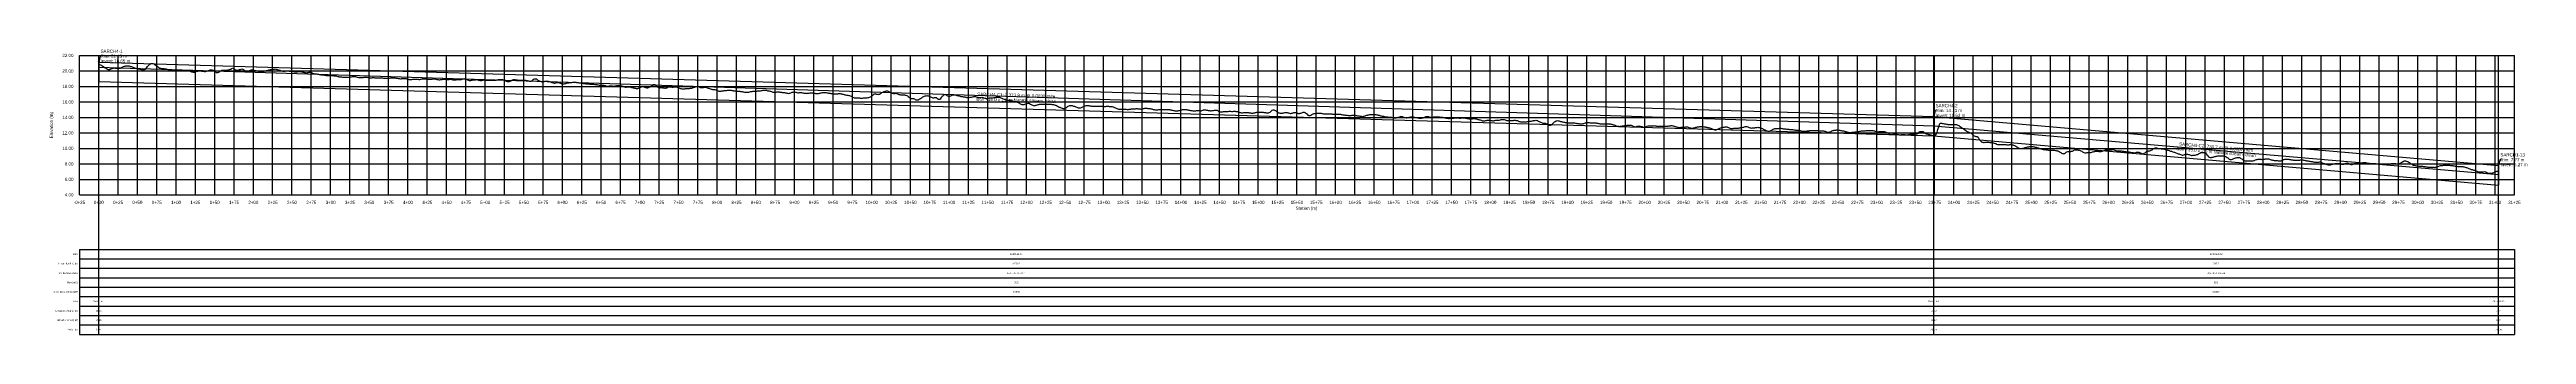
# Model space of a CAD drawing. Extents: x -64 to 3141, y -140 to 228.
import ezdxf
from ezdxf.enums import TextEntityAlignment as Align

# ---------------------------------------------------------------- set-up
doc = ezdxf.new("R2010")
doc.units = 0
for name, color, linetype in [('Annotation', 7, 'Continuous'), ('Annotation_Table', 254, 'Continuous'), ('Crown', 7, 'Continuous'), ('Grid', 254, 'Continuous'), ('Grid_Text', 7, 'Continuous'), ('Ground_Elevation', 3, 'Continuous'), ('Hydraulic_Grade', 5, 'Continuous'), ('Invert', 7, 'Continuous'), ('Structure', 7, 'Continuous')]:
    doc.layers.add(name, color=color, linetype=linetype)

msp = doc.modelspace()

# ---------------------------------------------------------------- linework, layer by layer
at = {"layer": 'Annotation', "color": 0}
for points in [[(0, 211.5), (-0.2, 212.5), (0.6, 212.3)], [(2373.8, 141.3), (2373.6, 142.2), (2374.4, 142.1)], [(3104.4, 77.7), (3104.2, 78.7), (3105, 78.5)]]:
    msp.add_lwpolyline(points, close=True, dxfattribs=at)
for points in [[(2.4, 219.1), (1.7, 219.1), (0, 211.5)], [(2376.2, 148.9), (2375.5, 148.9), (2373.8, 141.3)], [(3106.9, 85.3), (3106.1, 85.3), (3104.4, 77.7)]]:
    msp.add_lwpolyline(points, dxfattribs=at)
at = {"layer": 'Annotation_Table', "color": 254}
for points in [[(0, -140.2), (0, 220)], [(2373.8, -140.2), (2373.8, 220)], [(3104.4, -140.2), (3104.4, 220)], [(-25, -30.5), (3124.9, -30.5)], [(-25, -30.5), (-25, -140.2)], [(3124.9, -30.5), (3124.9, -140.2)], [(-25, -42.7), (3124.9, -42.7)], [(-25, -54.9), (3124.9, -54.9)], [(-25, -67.1), (3124.9, -67.1)], [(-25, -79.2), (3124.9, -79.2)], [(-25, -91.4), (3124.9, -91.4)], [(-25, -103.6), (3124.9, -103.6)], [(-25, -115.8), (3124.9, -115.8)], [(-25, -128), (3124.9, -128)], [(-25, -140.2), (3124.9, -140.2)]]:
    msp.add_lwpolyline(points, dxfattribs=at)
at = {"layer": 'Crown', "color": 0}
for points in [[(0, 211.5), (0, 211.5)], [(0, 211.5), (2373.8, 141.3)], [(2373.8, 141.3), (2373.8, 141.3)], [(2373.8, 141.3), (3104.4, 77.7)], [(3104.4, 77.7), (3104.4, 77.7)]]:
    msp.add_lwpolyline(points, dxfattribs=at)
at = {"layer": 'Grid', "color": 254}
for points in [[(-25, 220), (3125, 220)], [(-25, 40), (-25, 220)], [(-25, 200), (3125, 200)], [(0, 40), (0, 220)], [(25, 40), (25, 220)], [(50, 40), (50, 220)], [(75, 40), (75, 220)], [(100, 40), (100, 220)], [(125, 40), (125, 220)], [(150, 40), (150, 220)], [(175, 40), (175, 220)], [(200, 40), (200, 220)], [(225, 40), (225, 220)], [(250, 40), (250, 220)], [(275, 40), (275, 220)], [(300, 40), (300, 220)], [(325, 40), (325, 220)], [(350, 40), (350, 220)], [(375, 40), (375, 220)], [(400, 40), (400, 220)], [(425, 40), (425, 220)], [(450, 40), (450, 220)], [(475, 40), (475, 220)], [(500, 40), (500, 220)], [(525, 40), (525, 220)], [(550, 40), (550, 220)], [(575, 40), (575, 220)], [(600, 40), (600, 220)], [(625, 40), (625, 220)], [(650, 40), (650, 220)], [(675, 40), (675, 220)], [(700, 40), (700, 220)], [(725, 40), (725, 220)], [(750, 40), (750, 220)], [(775, 40), (775, 220)], [(800, 40), (800, 220)], [(825, 40), (825, 220)], [(850, 40), (850, 220)], [(875, 40), (875, 220)], [(900, 40), (900, 220)], [(925, 40), (925, 220)], [(950, 40), (950, 220)], [(975, 40), (975, 220)], [(1000, 40), (1000, 220)], [(1025, 40), (1025, 220)], [(1050, 40), (1050, 220)], [(1075, 40), (1075, 220)], [(1100, 40), (1100, 220)], [(1125, 40), (1125, 220)], [(1150, 40), (1150, 220)], [(1175, 40), (1175, 220)], [(1200, 40), (1200, 220)], [(1225, 40), (1225, 220)], [(1250, 40), (1250, 220)], [(1275, 40), (1275, 220)], [(1300, 40), (1300, 220)], [(1325, 40), (1325, 220)], [(1350, 40), (1350, 220)], [(1375, 40), (1375, 220)], [(1400, 40), (1400, 220)], [(1425, 40), (1425, 220)], [(1450, 40), (1450, 220)], [(1475, 40), (1475, 220)], [(1500, 40), (1500, 220)], [(1525, 40), (1525, 220)], [(1550, 40), (1550, 220)], [(1575, 40), (1575, 220)], [(1600, 40), (1600, 220)], [(1625, 40), (1625, 220)], [(1650, 40), (1650, 220)], [(1675, 40), (1675, 220)], [(1700, 40), (1700, 220)], [(1725, 40), (1725, 220)], [(1750, 40), (1750, 220)], [(1775, 40), (1775, 220)], [(1800, 40), (1800, 220)], [(1825, 40), (1825, 220)], [(1850, 40), (1850, 220)], [(1875, 40), (1875, 220)], [(1900, 40), (1900, 220)], [(1925, 40), (1925, 220)], [(1950, 40), (1950, 220)], [(1975, 40), (1975, 220)], [(2000, 40), (2000, 220)], [(2025, 40), (2025, 220)], [(2050, 40), (2050, 220)], [(2075, 40), (2075, 220)], [(2100, 40), (2100, 220)], [(2125, 40), (2125, 220)], [(2150, 40), (2150, 220)], [(2175, 40), (2175, 220)], [(2200, 40), (2200, 220)], [(2225, 40), (2225, 220)], [(2250, 40), (2250, 220)], [(2275, 40), (2275, 220)], [(2300, 40), (2300, 220)], [(2325, 40), (2325, 220)], [(2350, 40), (2350, 220)], [(2375, 40), (2375, 220)], [(2400, 40), (2400, 220)], [(2425, 40), (2425, 220)], [(2450, 40), (2450, 220)], [(2475, 40), (2475, 220)], [(2500, 40), (2500, 220)], [(2525, 40), (2525, 220)], [(2550, 40), (2550, 220)], [(2575, 40), (2575, 220)], [(2600, 40), (2600, 220)], [(2625, 40), (2625, 220)], [(2650, 40), (2650, 220)], [(2675, 40), (2675, 220)], [(2700, 40), (2700, 220)], [(2725, 40), (2725, 220)], [(2750, 40), (2750, 220)], [(2775, 40), (2775, 220)], [(2800, 40), (2800, 220)], [(2825, 40), (2825, 220)], [(2850, 40), (2850, 220)], [(2875, 40), (2875, 220)], [(2900, 40), (2900, 220)], [(2925, 40), (2925, 220)], [(2950, 40), (2950, 220)], [(2975, 40), (2975, 220)], [(3000, 40), (3000, 220)], [(3025, 40), (3025, 220)], [(3050, 40), (3050, 220)], [(3075, 40), (3075, 220)], [(3100, 40), (3100, 220)], [(3125, 40), (3125, 220)], [(-25, 180), (3125, 180)], [(-25, 160), (3125, 160)], [(-25, 140), (3125, 140)], [(-25, 120), (3125, 120)], [(-25, 100), (3125, 100)], [(-25, 80), (3125, 80)], [(-25, 60), (3125, 60)], [(-25, 40), (3125, 40)]]:
    msp.add_lwpolyline(points, dxfattribs=at)
at = {"layer": 'Ground_Elevation', "color": 3}
msp.add_lwpolyline([(0.2, 208.6), (1.2, 208.4), (2.2, 207.9), (3.2, 207.4), (4.2, 206.9), (5.2, 206.2), (6.2, 205.6), (7.2, 204.9), (8.2, 204.2), (9.2, 203.6), (10.2, 203), (11.2, 202.4), (12.2, 202), (13.2, 201.9), (14.2, 202), (15.2, 202.4), (16.2, 202.9), (17.2, 203.3), (18.2, 203.6), (19.2, 203.8), (20.2, 203.9), (21.2, 203.8), (22.2, 203.7), (23.2, 203.5), (24.2, 203.4), (25.2, 203.3), (26.2, 203.3), (27.2, 203.5), (28.2, 203.8), (29.2, 204.3), (30.2, 204.8), (31.2, 205.2), (32.2, 205.7), (33.2, 206.1), (34.2, 206.3), (35.2, 206.4), (36.2, 206.4), (37.2, 206.4), (38.2, 206.5), (39.2, 206.4), (40.2, 206.2), (41.2, 205.9), (42.2, 205.6), (43.2, 205.3), (44.2, 204.9), (45.2, 204.5), (46.2, 204.1), (47.2, 203.7), (48.2, 203.5), (49.2, 203.2), (50.2, 203.1), (51.2, 202.9), (52.2, 202.7), (53.2, 202.5), (54.2, 202.2), (55.2, 201.9), (56.2, 201.6), (57.2, 201.5), (58.2, 201.4), (59.2, 201.7), (60.2, 202.3), (61.2, 203.2), (62.2, 204.4), (63.2, 205.7), (64.2, 206.9), (65.2, 207.9), (66.2, 208.8), (67.2, 209.4), (68.2, 209.8), (69.2, 209.7), (70.2, 209.4), (71.2, 209), (72.2, 208.5), (73.2, 207.8), (74.2, 207.2), (75.2, 206.4), (76.2, 205.6), (77.2, 204.9), (78.2, 204.2), (79.2, 203.7), (80.2, 203.4), (81.2, 203.2), (82.2, 203.1), (83.2, 203), (84.2, 203), (85.2, 202.9), (86.2, 202.8), (87.2, 202.6), (88.2, 202.2), (89.2, 201.8), (90.2, 201.5), (91.2, 201.3), (92.2, 201.3), (93.2, 201.3), (94.2, 201.4), (95.2, 201.5), (96.2, 201.5), (97.2, 201.5), (98.2, 201.4), (99.2, 201.3), (100.2, 201.1), (101.2, 201.1), (102.2, 201.1), (103.2, 201.1), (104.2, 201), (105.2, 200.8), (106.2, 200.6), (107.2, 200.3), (108.2, 200.1), (109.2, 200.2), (110.2, 200.4), (111.2, 200.6), (112.2, 200.8), (113.2, 200.9), (114.2, 200.9), (115.2, 200.8), (116.2, 200.5), (117.2, 200.1), (118.2, 199.6), (119.2, 199.3), (120.2, 199), (121.2, 198.7), (122.2, 198.5), (123.2, 198.5), (124.2, 198.6), (125.2, 198.8), (126.2, 199.2), (127.2, 199.5), (128.2, 199.8), (129.2, 200), (130.2, 200.1), (131.2, 200.1), (132.2, 200), (133.2, 199.9), (134.2, 199.7), (135.2, 199.5), (136.2, 199.3), (137.2, 199.3), (138.2, 199.4), (139.2, 199.7), (140.2, 200), (141.2, 200.3), (142.2, 200.7), (143.2, 201), (144.2, 201.3), (145.2, 201.4), (146.2, 201.3), (147.2, 201.2), (148.2, 201), (149.2, 200.5), (150.2, 199.7), (151.2, 198.9), (152.2, 198.2), (153.2, 197.9), (154.2, 198.1), (155.2, 198.5), (156.2, 199), (157.2, 199.5), (158.2, 200.1), (159.2, 200.8), (160.2, 201.1), (161.2, 201), (162.2, 200.9), (163.2, 200.8), (164.2, 200.9), (165.2, 201), (166.2, 201.2), (167.2, 201.4), (168.2, 201.6), (169.2, 201.8), (170.2, 202.1), (171.2, 202.5), (172.2, 203), (173.2, 203.4), (174.2, 203.3), (175.2, 202.7), (176.2, 202), (177.2, 201.4), (178.2, 201), (179.2, 201), (180.2, 201.1), (181.2, 201.4), (182.2, 201.7), (183.2, 201.9), (184.2, 202.3), (185.2, 202.6), (186.2, 202.3), (187.2, 201.7), (188.2, 201), (189.2, 200.4), (190.2, 200.1), (191.2, 199.8), (192.2, 199.8), (193.2, 199.9), (194.2, 200.2), (195.2, 200.6), (196.2, 201.1), (197.2, 201.4), (198.2, 201.6), (199.2, 201.5), (200.2, 201.3), (201.2, 201.1), (202.2, 200.7), (203.2, 200.4), (204.2, 200.2), (205.2, 200), (206.2, 199.9), (207.2, 199.9), (208.2, 199.8), (209.2, 199.8), (210.2, 199.8), (211.2, 199.7), (212.2, 199.8), (213.2, 199.8), (214.2, 199.9), (215.2, 200), (216.2, 200.2), (217.2, 200.4), (218.2, 200.7), (219.2, 201), (220.2, 201.3), (221.2, 201.6), (222.2, 201.8), (223.2, 202), (224.2, 202.2), (225.2, 202.3), (226.2, 202.4), (227.2, 202.5), (228.2, 202.6), (229.2, 202.5), (230.2, 202.3), (231.2, 202), (232.2, 201.6), (233.2, 201.2), (234.2, 200.8), (235.2, 200.5), (236.2, 200.2), (237.2, 200), (238.2, 199.9), (239.2, 199.9), (240.2, 199.8), (241.2, 199.9), (242.2, 200), (243.2, 200.1), (244.2, 200.1), (245.2, 200), (246.2, 199.9), (247.2, 199.8), (248.2, 199.7), (249.2, 199.7), (250.2, 199.5), (251.2, 199.4), (252.2, 199.2), (253.2, 199), (254.2, 198.9), (255.2, 198.8), (256.2, 198.9), (257.2, 199), (258.2, 199.1), (259.2, 199.1), (260.2, 199.1), (261.2, 199.1), (262.2, 198.9), (263.2, 198.8), (264.2, 198.6), (265.2, 198.4), (266.2, 198.2), (267.2, 197.9), (268.2, 197.7), (269.2, 197.7), (270.2, 197.9), (271.2, 198.2), (272.2, 198.3), (273.2, 198.3), (274.2, 198.1), (275.2, 197.8), (276.2, 197.4), (277.2, 196.9), (278.2, 196.6), (279.2, 196.4), (280.2, 196.4), (281.2, 196.4), (282.2, 196.2), (283.2, 196), (284.2, 195.7), (285.2, 195.4), (286.2, 195.2), (287.2, 195.1), (288.2, 195), (289.2, 195), (290.2, 194.9), (291.2, 194.8), (292.2, 194.6), (293.2, 194.4), (294.2, 194.2), (295.2, 194), (296.2, 194), (297.2, 194), (298.2, 194.1), (299.2, 194.1), (300.2, 194.2), (301.2, 194.2), (302.2, 194.2), (303.2, 194.1), (304.2, 193.9), (305.2, 193.8), (306.2, 193.6), (307.2, 193.5), (308.2, 193.2), (309.2, 193), (310.2, 192.8), (311.2, 192.5), (312.2, 192.4), (313.2, 192.3), (314.2, 192.2), (315.2, 192.1), (316.2, 191.9), (317.2, 191.8), (318.2, 191.8), (319.2, 191.8), (320.2, 191.9), (321.2, 192), (322.2, 192), (323.2, 192.1), (324.2, 192.2), (325.2, 192.3), (326.2, 192.4), (327.2, 192.5), (328.2, 192.7), (329.2, 192.8), (330.2, 192.9), (331.2, 192.9), (332.2, 192.7), (333.2, 192.4), (334.2, 192.1), (335.2, 191.9), (336.2, 191.7), (337.2, 191.6), (338.2, 191.5), (339.2, 191.5), (340.2, 191.5), (341.2, 191.6), (342.2, 191.7), (343.2, 191.8), (344.2, 191.9), (345.2, 192), (346.2, 191.9), (347.2, 191.8), (348.2, 191.6), (349.2, 191.4), (350.2, 191.2), (351.2, 191.2), (352.2, 191.2), (353.2, 191.3), (354.2, 191.4), (355.2, 191.4), (356.2, 191.4), (357.2, 191.3), (358.2, 191.3), (359.2, 191.3), (360.2, 191.3), (361.2, 191.2), (362.2, 191.2), (363.2, 191.1), (364.2, 191.1), (365.2, 191), (366.2, 190.9), (367.2, 190.9), (368.2, 190.8), (369.2, 190.7), (370.2, 190.6), (371.2, 190.5), (372.2, 190.5), (373.2, 190.5), (374.2, 190.5), (375.2, 190.6), (376.2, 190.8), (377.2, 190.9), (378.2, 191), (379.2, 191.1), (380.2, 191.1), (381.2, 191), (382.2, 190.9), (383.2, 190.9), (384.2, 190.8), (385.2, 190.7), (386.2, 190.6), (387.2, 190.4), (388.2, 190.2), (389.2, 190.1), (390.2, 190), (391.2, 190), (392.2, 190.1), (393.2, 190.1), (394.2, 190.2), (395.2, 190.2), (396.2, 190.2), (397.2, 190.1), (398.2, 189.9), (399.2, 189.6), (400.2, 189.3), (401.2, 189), (402.2, 188.9), (403.2, 188.9), (404.2, 189), (405.2, 189.1), (406.2, 189.2), (407.2, 189.3), (408.2, 189.4), (409.2, 189.5), (410.2, 189.5), (411.2, 189.5), (412.2, 189.4), (413.2, 189.2), (414.2, 189.1), (415.2, 189.1), (416.2, 189.2), (417.2, 189.4), (418.2, 189.6), (419.2, 189.8), (420.2, 189.9), (421.2, 189.9), (422.2, 189.9), (423.2, 189.8), (424.2, 189.7), (425.2, 189.5), (426.2, 189.4), (427.2, 189.3), (428.2, 189.2), (429.2, 189.3), (430.2, 189.4), (431.2, 189.5), (432.2, 189.7), (433.2, 189.7), (434.2, 189.7), (435.2, 189.6), (436.2, 189.3), (437.2, 189.1), (438.2, 189), (439.2, 188.8), (440.2, 188.7), (441.2, 188.7), (442.2, 188.8), (443.2, 188.9), (444.2, 189.1), (445.2, 189.2), (446.2, 189.3), (447.2, 189.3), (448.2, 189.3), (449.2, 189.2), (450.2, 189.1), (451.2, 189), (452.2, 189.1), (453.2, 189.1), (454.2, 189.2), (455.2, 189.2), (456.2, 189.1), (457.2, 188.9), (458.2, 188.7), (459.2, 188.5), (460.2, 188.5), (461.2, 188.6), (462.2, 188.7), (463.2, 188.9), (464.2, 189), (465.2, 188.9), (466.2, 188.8), (467.2, 188.7), (468.2, 188.8), (469.2, 189), (470.2, 189.3), (471.2, 189.7), (472.2, 190), (473.2, 190.1), (474.2, 189.9), (475.2, 189.5), (476.2, 188.9), (477.2, 188.4), (478.2, 187.9), (479.2, 187.7), (480.2, 187.7), (481.2, 187.8), (482.2, 188), (483.2, 188.2), (484.2, 188.4), (485.2, 188.5), (486.2, 188.6), (487.2, 188.7), (488.2, 188.8), (489.2, 188.8), (490.2, 188.5), (491.2, 188.2), (492.2, 187.9), (493.2, 187.6), (494.2, 187.6), (495.2, 187.7), (496.2, 188), (497.2, 188.3), (498.2, 188.4), (499.2, 188.4), (500.2, 188.3), (501.2, 188.2), (502.2, 188), (503.2, 187.9), (504.2, 187.9), (505.2, 187.9), (506.2, 187.9), (507.2, 187.9), (508.2, 187.9), (509.2, 187.9), (510.2, 187.9), (511.2, 187.9), (512.2, 188), (513.2, 188.1), (514.2, 188.3), (515.2, 188.5), (516.2, 188.7), (517.2, 188.9), (518.2, 189), (519.2, 189.1), (520.2, 189.1), (521.2, 189), (522.2, 188.8), (523.2, 188.4), (524.2, 188.1), (525.2, 187.6), (526.2, 187.2), (527.2, 186.8), (528.2, 186.4), (529.2, 186.2), (530.2, 186.2), (531.2, 186.4), (532.2, 186.9), (533.2, 187.4), (534.2, 188), (535.2, 188.4), (536.2, 188.7), (537.2, 188.9), (538.2, 188.8), (539.2, 188.7), (540.2, 188.5), (541.2, 188.4), (542.2, 188.3), (543.2, 188.3), (544.2, 188.3), (545.2, 188.3), (546.2, 188.3), (547.2, 188.2), (548.2, 188.1), (549.2, 188.1), (550.2, 188.1), (551.2, 188), (552.2, 188), (553.2, 187.8), (554.2, 187.6), (555.2, 187.4), (556.2, 187.1), (557.2, 186.9), (558.2, 186.8), (559.2, 186.9), (560.2, 187.3), (561.2, 188.1), (562.2, 189), (563.2, 189.7), (564.2, 190), (565.2, 189.9), (566.2, 189.6), (567.2, 188.9), (568.2, 188.2), (569.2, 187.5), (570.2, 186.9), (571.2, 186.6), (572.2, 186.2), (573.2, 186), (574.2, 185.9), (575.2, 186.1), (576.2, 186.3), (577.2, 186.6), (578.2, 186.8), (579.2, 186.9), (580.2, 186.8), (581.2, 186.7), (582.2, 186.4), (583.2, 186.2), (584.2, 185.8), (585.2, 185.5), (586.2, 185.2), (587.2, 184.9), (588.2, 184.6), (589.2, 184.4), (590.2, 184.4), (591.2, 184.6), (592.2, 184.9), (593.2, 185.1), (594.2, 185.1), (595.2, 185), (596.2, 184.8), (597.2, 184.3), (598.2, 183.9), (599.2, 183.5), (600.2, 183.3), (601.2, 183.3), (602.2, 183.5), (603.2, 183.8), (604.2, 184), (605.2, 184.3), (606.2, 184.6), (607.2, 184.8), (608.2, 184.8), (609.2, 184.9), (610.2, 185), (611.2, 185.1), (612.2, 185.2), (613.2, 185.3), (614.2, 185.4), (615.2, 185.5), (616.2, 185.4), (617.2, 185.3), (618.2, 185.2), (619.2, 185), (620.2, 184.9), (621.2, 184.8), (622.2, 184.8), (623.2, 184.7), (624.2, 184.6), (625.2, 184.4), (626.2, 184.2), (627.2, 184), (628.2, 183.8), (629.2, 183.6), (630.2, 183.5), (631.2, 183.4), (632.2, 183.3), (633.2, 183.3), (634.2, 183.2), (635.2, 183), (636.2, 182.9), (637.2, 182.8), (638.2, 182.9), (639.2, 182.8), (640.2, 182.8), (641.2, 182.7), (642.2, 182.6), (643.2, 182.5), (644.2, 182.3), (645.2, 182.1), (646.2, 181.9), (647.2, 181.8), (648.2, 181.8), (649.2, 181.8), (650.2, 181.8), (651.2, 181.8), (652.2, 181.7), (653.2, 181.5), (654.2, 181.2), (655.2, 181), (656.2, 180.7), (657.2, 180.5), (658.2, 180.4), (659.2, 180.5), (660.2, 180.6), (661.2, 180.7), (662.2, 180.8), (663.2, 180.8), (664.2, 180.6), (665.2, 180.5), (666.2, 180.4), (667.2, 180.5), (668.2, 180.7), (669.2, 180.9), (670.2, 181), (671.2, 181.1), (672.2, 181.1), (673.2, 181.1), (674.2, 181), (675.2, 180.9), (676.2, 180.7), (677.2, 180.5), (678.2, 180.2), (679.2, 179.8), (680.2, 179.4), (681.2, 179.2), (682.2, 179.2), (683.2, 179.3), (684.2, 179.5), (685.2, 179.6), (686.2, 179.5), (687.2, 179.3), (688.2, 179), (689.2, 178.8), (690.2, 178.5), (691.2, 178.2), (692.2, 178), (693.2, 177.9), (694.2, 177.7), (695.2, 177.4), (696.2, 177.3), (697.2, 177.4), (698.2, 177.6), (699.2, 178), (700.2, 178.5), (701.2, 179.1), (702.2, 179.6), (703.2, 179.8), (704.2, 179.7), (705.2, 179.4), (706.2, 179.1), (707.2, 178.8), (708.2, 178.5), (709.2, 178.3), (710.2, 178.3), (711.2, 178.5), (712.2, 178.9), (713.2, 179.4), (714.2, 180.1), (715.2, 180.9), (716.2, 181.8), (717.2, 182.5), (718.2, 182.7), (719.2, 182.3), (720.2, 181.6), (721.2, 180.8), (722.2, 179.8), (723.2, 179.1), (724.2, 178.5), (725.2, 178.3), (726.2, 178.4), (727.2, 178.5), (728.2, 178.5), (729.2, 178.4), (730.2, 178.2), (731.2, 178), (732.2, 177.8), (733.2, 177.8), (734.2, 178), (735.2, 178.4), (736.2, 178.9), (737.2, 179.3), (738.2, 179.5), (739.2, 179.5), (740.2, 179.3), (741.2, 179.1), (742.2, 179), (743.2, 179.1), (744.2, 179.3), (745.2, 179.5), (746.2, 179.6), (747.2, 179.5), (748.2, 179.1), (749.2, 178.7), (750.2, 178.2), (751.2, 177.8), (752.2, 177.4), (753.2, 177.2), (754.2, 177.1), (755.2, 176.9), (756.2, 176.9), (757.2, 177), (758.2, 177.1), (759.2, 177.3), (760.2, 177.4), (761.2, 177.5), (762.2, 177.5), (763.2, 177.5), (764.2, 177.5), (765.2, 177.7), (766.2, 177.8), (767.2, 177.9), (768.2, 178.2), (769.2, 178.5), (770.2, 178.9), (771.2, 179.2), (772.2, 179.6), (773.2, 179.9), (774.2, 180.1), (775.2, 180), (776.2, 179.7), (777.2, 179.2), (778.2, 178.8), (779.2, 178.5), (780.2, 178.5), (781.2, 178.6), (782.2, 178.8), (783.2, 179), (784.2, 179.1), (785.2, 178.9), (786.2, 178.7), (787.2, 178.3), (788.2, 177.9), (789.2, 177.6), (790.2, 177.2), (791.2, 176.8), (792.2, 176.5), (793.2, 176.3), (794.2, 176.2), (795.2, 176.2), (796.2, 176.1), (797.2, 175.9), (798.2, 175.6), (799.2, 175.2), (800.2, 174.7), (801.2, 174.3), (802.2, 173.9), (803.2, 173.7), (804.2, 173.7), (805.2, 173.8), (806.2, 174.1), (807.2, 174.3), (808.2, 174.5), (809.2, 174.7), (810.2, 174.8), (811.2, 174.9), (812.2, 174.9), (813.2, 175), (814.2, 175.2), (815.2, 175.2), (816.2, 175.2), (817.2, 175.2), (818.2, 175.1), (819.2, 174.9), (820.2, 174.8), (821.2, 174.5), (822.2, 174.3), (823.2, 174.2), (824.2, 174), (825.2, 173.9), (826.2, 173.9), (827.2, 173.8), (828.2, 173.8), (829.2, 173.7), (830.2, 173.6), (831.2, 173.5), (832.2, 173.3), (833.2, 173.2), (834.2, 173), (835.2, 172.8), (836.2, 172.6), (837.2, 172.5), (838.2, 172.5), (839.2, 172.6), (840.2, 172.7), (841.2, 172.8), (842.2, 173.1), (843.2, 173.3), (844.2, 173.5), (845.2, 173.6), (846.2, 173.7), (847.2, 173.8), (848.2, 173.8), (849.2, 173.9), (850.2, 174), (851.2, 174), (852.2, 174.1), (853.2, 174.2), (854.2, 174.2), (855.2, 174.3), (856.2, 174.5), (857.2, 174.6), (858.2, 174.8), (859.2, 175), (860.2, 175.1), (861.2, 175.2), (862.2, 175.1), (863.2, 175), (864.2, 174.8), (865.2, 174.5), (866.2, 174.3), (867.2, 174.2), (868.2, 174), (869.2, 173.7), (870.2, 173.5), (871.2, 173.2), (872.2, 172.8), (873.2, 172.4), (874.2, 172.2), (875.2, 172.3), (876.2, 172.7), (877.2, 172.9), (878.2, 172.9), (879.2, 172.9), (880.2, 172.9), (881.2, 172.8), (882.2, 172.6), (883.2, 172.4), (884.2, 172.2), (885.2, 172), (886.2, 172), (887.2, 172), (888.2, 171.9), (889.2, 171.6), (890.2, 171.3), (891.2, 171.1), (892.2, 171), (893.2, 171.1), (894.2, 171.4), (895.2, 171.7), (896.2, 172.1), (897.2, 172.5), (898.2, 172.8), (899.2, 172.9), (900.2, 172.9), (901.2, 172.7), (902.2, 172.4), (903.2, 172.1), (904.2, 171.9), (905.2, 171.9), (906.2, 172), (907.2, 172.2), (908.2, 172.2), (909.2, 172), (910.2, 171.8), (911.2, 171.6), (912.2, 171.4), (913.2, 171.2), (914.2, 171.1), (915.2, 171), (916.2, 171.1), (917.2, 171.2), (918.2, 171.4), (919.2, 171.5), (920.2, 171.6), (921.2, 171.8), (922.2, 171.9), (923.2, 171.9), (924.2, 171.7), (925.2, 171.5), (926.2, 171.3), (927.2, 171), (928.2, 170.9), (929.2, 170.8), (930.2, 170.9), (931.2, 171), (932.2, 171.2), (933.2, 171.4), (934.2, 171.7), (935.2, 171.9), (936.2, 172), (937.2, 172.1), (938.2, 172.2), (939.2, 172.2), (940.2, 172.1), (941.2, 172), (942.2, 171.8), (943.2, 171.7), (944.2, 171.5), (945.2, 171.3), (946.2, 171.1), (947.2, 170.9), (948.2, 170.7), (949.2, 170.6), (950.2, 170.4), (951.2, 170.3), (952.2, 170.3), (953.2, 170.3), (954.2, 170.4), (955.2, 170.5), (956.2, 170.6), (957.2, 170.7), (958.2, 170.7), (959.2, 170.7), (960.2, 170.5), (961.2, 170.3), (962.2, 170), (963.2, 169.8), (964.2, 169.5), (965.2, 169.2), (966.2, 169), (967.2, 168.8), (968.2, 168.7), (969.2, 168.6), (970.2, 168.4), (971.2, 168.3), (972.2, 168), (973.2, 167.5), (974.2, 166.8), (975.2, 166.2), (976.2, 165.7), (977.2, 165.4), (978.2, 165.2), (979.2, 165.2), (980.2, 165.2), (981.2, 165.3), (982.2, 165.3), (983.2, 165.2), (984.2, 165.1), (985.2, 165), (986.2, 165), (987.2, 165), (988.2, 165), (989.2, 165.1), (990.2, 165.1), (991.2, 165.2), (992.2, 165.2), (993.2, 165.3), (994.2, 165.4), (995.2, 165.5), (996.2, 165.7), (997.2, 166.1), (998.2, 166.5), (999.2, 167.2), (1000.2, 168), (1001.2, 168.9), (1002.2, 169.7), (1003.2, 170.3), (1004.2, 170.6), (1005.2, 170.5), (1006.2, 170.2), (1007.2, 169.8), (1008.2, 169.7), (1009.2, 169.8), (1010.2, 170.2), (1011.2, 170.9), (1012.2, 171.5), (1013.2, 172), (1014.2, 172.5), (1015.2, 173.1), (1016.2, 173.5), (1017.2, 173.8), (1018.2, 174), (1019.2, 174.1), (1020.2, 174.1), (1021.2, 173.8), (1022.2, 173.3), (1023.2, 172.7), (1024.2, 172.2), (1025.2, 171.8), (1026.2, 171.4), (1027.2, 171.1), (1028.2, 170.9), (1029.2, 170.9), (1030.2, 170.9), (1031.2, 171.1), (1032.2, 171), (1033.2, 170.6), (1034.2, 170.1), (1035.2, 169.7), (1036.2, 169.4), (1037.2, 169.2), (1038.2, 169.1), (1039.2, 169.1), (1040.2, 169), (1041.2, 169), (1042.2, 169), (1043.2, 168.9), (1044.2, 168.8), (1045.2, 168.4), (1046.2, 167.9), (1047.2, 167.2), (1048.2, 166.1), (1049.2, 165.2), (1050.2, 164.7), (1051.2, 164.4), (1052.2, 164.4), (1053.2, 164.4), (1054.2, 164.2), (1055.2, 163.9), (1056.2, 163.3), (1057.2, 162.9), (1058.2, 162.6), (1059.2, 162.6), (1060.2, 162.8), (1061.2, 163.4), (1062.2, 163.9), (1063.2, 164.5), (1064.2, 165.1), (1065.2, 165.8), (1066.2, 166.4), (1067.2, 167), (1068.2, 167.5), (1069.2, 167.8), (1070.2, 168), (1071.2, 168.1), (1072.2, 168), (1073.2, 167.8), (1074.2, 167.5), (1075.2, 167.1), (1076.2, 166.6), (1077.2, 166), (1078.2, 165.5), (1079.2, 165.2), (1080.2, 165.3), (1081.2, 165.7), (1082.2, 165.8), (1083.2, 165.5), (1084.2, 164.9), (1085.2, 164.2), (1086.2, 163.6), (1087.2, 163.4), (1088.2, 163.6), (1089.2, 164.4), (1090.2, 165.8), (1091.2, 167.3), (1092.2, 168.4), (1093.2, 169.1), (1094.2, 169.4), (1095.2, 169.4), (1096.2, 169), (1097.2, 168.5), (1098.2, 168), (1099.2, 167.6), (1100.2, 167.4), (1101.2, 167.5), (1102.2, 167.8), (1103.2, 168.3), (1104.2, 168.8), (1105.2, 169.1), (1106.2, 169.3), (1107.2, 169.3), (1108.2, 169.1), (1109.2, 168.8), (1110.2, 168.4), (1111.2, 168.2), (1112.2, 168), (1113.2, 167.7), (1114.2, 167.4), (1115.2, 167.1), (1116.2, 166.9), (1117.2, 166.8), (1118.2, 166.6), (1119.2, 166.5), (1120.2, 166.4), (1121.2, 166.3), (1122.2, 166.1), (1123.2, 165.9), (1124.2, 165.8), (1125.2, 165.8), (1126.2, 165.9), (1127.2, 166), (1128.2, 166.1), (1129.2, 166.3), (1130.2, 166.5), (1131.2, 166.7), (1132.2, 166.8), (1133.2, 166.8), (1134.2, 166.8), (1135.2, 166.6), (1136.2, 166.3), (1137.2, 166), (1138.2, 165.7), (1139.2, 165.6), (1140.2, 165.7), (1141.2, 165.9), (1142.2, 166), (1143.2, 165.9), (1144.2, 165.7), (1145.2, 165.4), (1146.2, 165), (1147.2, 164.8), (1148.2, 164.6), (1149.2, 164.6), (1150.2, 164.7), (1151.2, 164.9), (1152.2, 165.1), (1153.2, 165.2), (1154.2, 165.2), (1155.2, 165.3), (1156.2, 165.3), (1157.2, 165.4), (1158.2, 165.5), (1159.2, 165.7), (1160.2, 165.9), (1161.2, 166.1), (1162.2, 166.1), (1163.2, 166.2), (1164.2, 166.1), (1165.2, 166), (1166.2, 165.7), (1167.2, 165.3), (1168.2, 164.9), (1169.2, 164.5), (1170.2, 164), (1171.2, 163.6), (1172.2, 163.2), (1173.2, 162.9), (1174.2, 162.7), (1175.2, 162.5), (1176.2, 162.4), (1177.2, 162.2), (1178.2, 162), (1179.2, 161.9), (1180.2, 161.7), (1181.2, 161.4), (1182.2, 161.2), (1183.2, 161), (1184.2, 160.8), (1185.2, 160.6), (1186.2, 160.5), (1187.2, 160.2), (1188.2, 159.8), (1189.2, 159.3), (1190.2, 158.8), (1191.2, 158.2), (1192.2, 157.6), (1193.2, 157.1), (1194.2, 156.8), (1195.2, 156.6), (1196.2, 156.6), (1197.2, 156.8), (1198.2, 157.1), (1199.2, 157.5), (1200.2, 157.8), (1201.2, 158.1), (1202.2, 158.3), (1203.2, 158.2), (1204.2, 157.8), (1205.2, 157.2), (1206.2, 156.6), (1207.2, 156.1), (1208.2, 155.7), (1209.2, 155.4), (1210.2, 155.4), (1211.2, 155.4), (1212.2, 155.7), (1213.2, 156), (1214.2, 156.3), (1215.2, 156.5), (1216.2, 156.7), (1217.2, 156.9), (1218.2, 157.1), (1219.2, 157.2), (1220.2, 157.3), (1221.2, 157.3), (1222.2, 157.2), (1223.2, 157.1), (1224.2, 157), (1225.2, 156.9), (1226.2, 156.9), (1227.2, 157), (1228.2, 157.1), (1229.2, 157.2), (1230.2, 157.2), (1231.2, 157.1), (1232.2, 157), (1233.2, 156.8), (1234.2, 156.7), (1235.2, 156.5), (1236.2, 156.3), (1237.2, 156), (1238.2, 155.7), (1239.2, 155.2), (1240.2, 154.6), (1241.2, 154), (1242.2, 153.4), (1243.2, 153.1), (1244.2, 152.8), (1245.2, 152.4), (1246.2, 152), (1247.2, 151.7), (1248.2, 151.6), (1249.2, 151.6), (1250.2, 151.9), (1251.2, 152.4), (1252.2, 153.2), (1253.2, 153.9), (1254.2, 154.6), (1255.2, 155), (1256.2, 155.3), (1257.2, 155.4), (1258.2, 155.3), (1259.2, 155.2), (1260.2, 154.9), (1261.2, 154.6), (1262.2, 154.3), (1263.2, 154), (1264.2, 153.6), (1265.2, 153.1), (1266.2, 152.7), (1267.2, 152.4), (1268.2, 152.2), (1269.2, 152.2), (1270.2, 152.3), (1271.2, 152.7), (1272.2, 153.1), (1273.2, 153.7), (1274.2, 154.2), (1275.2, 154.7), (1276.2, 155), (1277.2, 155.2), (1278.2, 155.3), (1279.2, 155.3), (1280.2, 155.2), (1281.2, 155.1), (1282.2, 154.9), (1283.2, 154.8), (1284.2, 154.7), (1285.2, 154.6), (1286.2, 154.6), (1287.2, 154.5), (1288.2, 154.4), (1289.2, 154.4), (1290.2, 154.3), (1291.2, 154.3), (1292.2, 154.4), (1293.2, 154.5), (1294.2, 154.5), (1295.2, 154.6), (1296.2, 154.6), (1297.2, 154.5), (1298.2, 154.4), (1299.2, 154.3), (1300.2, 154.2), (1301.2, 154.2), (1302.2, 154.2), (1303.2, 154.3), (1304.2, 154.4), (1305.2, 154.4), (1306.2, 154.3), (1307.2, 154.2), (1308.2, 154.2), (1309.2, 154.1), (1310.2, 154), (1311.2, 153.9), (1312.2, 153.7), (1313.2, 153.4), (1314.2, 152.9), (1315.2, 152.4), (1316.2, 151.8), (1317.2, 151.4), (1318.2, 151.1), (1319.2, 150.8), (1320.2, 150.7), (1321.2, 150.6), (1322.2, 150.7), (1323.2, 150.7), (1324.2, 150.8), (1325.2, 150.8), (1326.2, 150.8), (1327.2, 150.8), (1328.2, 150.7), (1329.2, 150.5), (1330.2, 150.4), (1331.2, 150.3), (1332.2, 150.4), (1333.2, 150.5), (1334.2, 150.6), (1335.2, 150.7), (1336.2, 150.9), (1337.2, 151), (1338.2, 151.1), (1339.2, 151.1), (1340.2, 151.1), (1341.2, 151.2), (1342.2, 151.3), (1343.2, 151.3), (1344.2, 151.2), (1345.2, 151.1), (1346.2, 151), (1347.2, 150.9), (1348.2, 150.8), (1349.2, 150.9), (1350.2, 151.1), (1351.2, 151.3), (1352.2, 151.6), (1353.2, 151.8), (1354.2, 151.9), (1355.2, 151.9), (1356.2, 151.8), (1357.2, 151.6), (1358.2, 151.5), (1359.2, 151.4), (1360.2, 151.3), (1361.2, 151.1), (1362.2, 150.9), (1363.2, 150.6), (1364.2, 150.4), (1365.2, 150.1), (1366.2, 149.8), (1367.2, 149.7), (1368.2, 149.6), (1369.2, 149.7), (1370.2, 149.8), (1371.2, 150), (1372.2, 150.2), (1373.2, 150.3), (1374.2, 150.3), (1375.2, 150.3), (1376.2, 150.4), (1377.2, 150.4), (1378.2, 150.4), (1379.2, 150.4), (1380.2, 150.4), (1381.2, 150.3), (1382.2, 150.3), (1383.2, 150.2), (1384.2, 150.1), (1385.2, 150), (1386.2, 149.8), (1387.2, 149.6), (1388.2, 149.4), (1389.2, 149.2), (1390.2, 149), (1391.2, 148.9), (1392.2, 148.7), (1393.2, 148.6), (1394.2, 148.5), (1395.2, 148.5), (1396.2, 148.6), (1397.2, 148.8), (1398.2, 149), (1399.2, 149.3), (1400.2, 149.6), (1401.2, 149.8), (1402.2, 150.1), (1403.2, 150.3), (1404.2, 150.3), (1405.2, 150.3), (1406.2, 150.2), (1407.2, 150), (1408.2, 149.9), (1409.2, 149.7), (1410.2, 149.5), (1411.2, 149.3), (1412.2, 149.1), (1413.2, 148.9), (1414.2, 148.8), (1415.2, 148.6), (1416.2, 148.4), (1417.2, 148.4), (1418.2, 148.5), (1419.2, 148.7), (1420.2, 148.8), (1421.2, 148.9), (1422.2, 148.9), (1423.2, 148.8), (1424.2, 148.7), (1425.2, 148.6), (1426.2, 148.7), (1427.2, 148.9), (1428.2, 149.2), (1429.2, 149.6), (1430.2, 149.7), (1431.2, 149.8), (1432.2, 149.7), (1433.2, 149.5), (1434.2, 149.3), (1435.2, 149), (1436.2, 148.9), (1437.2, 148.8), (1438.2, 148.7), (1439.2, 148.7), (1440.2, 148.8), (1441.2, 148.9), (1442.2, 149.1), (1443.2, 149.3), (1444.2, 149.5), (1445.2, 149.5), (1446.2, 149.3), (1447.2, 148.9), (1448.2, 148.3), (1449.2, 147.7), (1450.2, 147.3), (1451.2, 147.1), (1452.2, 147.1), (1453.2, 147.1), (1454.2, 147.3), (1455.2, 147.5), (1456.2, 147.5), (1457.2, 147.5), (1458.2, 147.5), (1459.2, 147.6), (1460.2, 147.7), (1461.2, 147.8), (1462.2, 147.9), (1463.2, 147.9), (1464.2, 147.9), (1465.2, 147.8), (1466.2, 147.8), (1467.2, 147.8), (1468.2, 147.9), (1469.2, 147.9), (1470.2, 147.9), (1471.2, 147.8), (1472.2, 147.7), (1473.2, 147.6), (1474.2, 147.2), (1475.2, 146.9), (1476.2, 146.5), (1477.2, 146.2), (1478.2, 146.1), (1479.2, 146), (1480.2, 146.1), (1481.2, 146.2), (1482.2, 146.4), (1483.2, 146.5), (1484.2, 146.5), (1485.2, 146.4), (1486.2, 146.3), (1487.2, 146.2), (1488.2, 146.1), (1489.2, 145.9), (1490.2, 145.7), (1491.2, 145.6), (1492.2, 145.5), (1493.2, 145.6), (1494.2, 145.7), (1495.2, 145.9), (1496.2, 146.2), (1497.2, 146.4), (1498.2, 146.6), (1499.2, 146.7), (1500.2, 146.8), (1501.2, 146.8), (1502.2, 146.8), (1503.2, 146.7), (1504.2, 146.7), (1505.2, 146.7), (1506.2, 146.6), (1507.2, 146.5), (1508.2, 146.4), (1509.2, 146.2), (1510.2, 146), (1511.2, 145.8), (1512.2, 145.7), (1513.2, 145.9), (1514.2, 146.3), (1515.2, 146.9), (1516.2, 147.8), (1517.2, 148.7), (1518.2, 149.4), (1519.2, 149.8), (1520.2, 149.8), (1521.2, 149.4), (1522.2, 148.8), (1523.2, 148.1), (1524.2, 147.4), (1525.2, 146.7), (1526.2, 146.1), (1527.2, 145.7), (1528.2, 145.4), (1529.2, 145.4), (1530.2, 145.5), (1531.2, 145.6), (1532.2, 145.8), (1533.2, 146), (1534.2, 146.2), (1535.2, 146.3), (1536.2, 146.3), (1537.2, 146.2), (1538.2, 146), (1539.2, 145.7), (1540.2, 145.4), (1541.2, 145.2), (1542.2, 145.2), (1543.2, 145.3), (1544.2, 145.6), (1545.2, 145.9), (1546.2, 146.2), (1547.2, 146.2), (1548.2, 146.2), (1549.2, 146), (1550.2, 145.6), (1551.2, 145.3), (1552.2, 145.2), (1553.2, 145.2), (1554.2, 145.3), (1555.2, 145.6), (1556.2, 145.9), (1557.2, 146.3), (1558.2, 146.6), (1559.2, 146.7), (1560.2, 146.4), (1561.2, 145.8), (1562.2, 144.9), (1563.2, 144), (1564.2, 143.1), (1565.2, 142.4), (1566.2, 142.3), (1567.2, 142.5), (1568.2, 143), (1569.2, 143.6), (1570.2, 144.2), (1571.2, 144.7), (1572.2, 144.9), (1573.2, 145), (1574.2, 145), (1575.2, 145.1), (1576.2, 145.3), (1577.2, 145.5), (1578.2, 145.6), (1579.2, 145.6), (1580.2, 145.5), (1581.2, 145.4), (1582.2, 145.2), (1583.2, 145), (1584.2, 144.8), (1585.2, 144.6), (1586.2, 144.5), (1587.2, 144.5), (1588.2, 144.5), (1589.2, 144.6), (1590.2, 144.7), (1591.2, 144.8), (1592.2, 144.8), (1593.2, 144.7), (1594.2, 144.6), (1595.2, 144.4), (1596.2, 144.2), (1597.2, 144.1), (1598.2, 144.1), (1599.2, 144.2), (1600.2, 144.3), (1601.2, 144.3), (1602.2, 144.3), (1603.2, 144.2), (1604.2, 144.2), (1605.2, 144.1), (1606.2, 144), (1607.2, 143.9), (1608.2, 143.7), (1609.2, 143.5), (1610.2, 143.3), (1611.2, 143.2), (1612.2, 143), (1613.2, 142.9), (1614.2, 142.8), (1615.2, 142.7), (1616.2, 142.5), (1617.2, 142.4), (1618.2, 142.4), (1619.2, 142.4), (1620.2, 142.6), (1621.2, 142.7), (1622.2, 142.8), (1623.2, 142.8), (1624.2, 142.8), (1625.2, 142.7), (1626.2, 142.6), (1627.2, 142.4), (1628.2, 142.2), (1629.2, 142.1), (1630.2, 142), (1631.2, 141.8), (1632.2, 141.7), (1633.2, 141.5), (1634.2, 141.3), (1635.2, 141.3), (1636.2, 141.4), (1637.2, 141.7), (1638.2, 142.1), (1639.2, 142.5), (1640.2, 142.8), (1641.2, 143.1), (1642.2, 143.4), (1643.2, 143.5), (1644.2, 143.6), (1645.2, 143.7), (1646.2, 143.7), (1647.2, 143.7), (1648.2, 143.6), (1649.2, 143.6), (1650.2, 143.6), (1651.2, 143.6), (1652.2, 143.6), (1653.2, 143.5), (1654.2, 143.3), (1655.2, 143.1), (1656.2, 142.8), (1657.2, 142.5), (1658.2, 142.2), (1659.2, 142), (1660.2, 141.8), (1661.2, 141.6), (1662.2, 141.4), (1663.2, 141.1), (1664.2, 140.9), (1665.2, 140.7), (1666.2, 140.6), (1667.2, 140.6), (1668.2, 140.5), (1669.2, 140.5), (1670.2, 140.4), (1671.2, 140.3), (1672.2, 140.1), (1673.2, 139.8), (1674.2, 139.7), (1675.2, 139.6), (1676.2, 139.5), (1677.2, 139.4), (1678.2, 139.5), (1679.2, 139.7), (1680.2, 139.9), (1681.2, 140.2), (1682.2, 140.5), (1683.2, 140.7), (1684.2, 141), (1685.2, 141.1), (1686.2, 141), (1687.2, 140.8), (1688.2, 140.4), (1689.2, 140), (1690.2, 139.7), (1691.2, 139.6), (1692.2, 139.6), (1693.2, 139.8), (1694.2, 140), (1695.2, 140.3), (1696.2, 140.5), (1697.2, 140.6), (1698.2, 140.7), (1699.2, 140.7), (1700.2, 140.6), (1701.2, 140.4), (1702.2, 140.2), (1703.2, 140), (1704.2, 139.9), (1705.2, 139.8), (1706.2, 139.6), (1707.2, 139.4), (1708.2, 139.2), (1709.2, 139.1), (1710.2, 139), (1711.2, 139.1), (1712.2, 139.3), (1713.2, 139.6), (1714.2, 140), (1715.2, 140.4), (1716.2, 140.8), (1717.2, 141.1), (1718.2, 141.2), (1719.2, 141.2), (1720.2, 141), (1721.2, 140.8), (1722.2, 140.5), (1723.2, 140.3), (1724.2, 140.2), (1725.2, 140.2), (1726.2, 140.4), (1727.2, 140.6), (1728.2, 140.7), (1729.2, 140.8), (1730.2, 140.8), (1731.2, 140.8), (1732.2, 140.7), (1733.2, 140.7), (1734.2, 140.6), (1735.2, 140.5), (1736.2, 140.3), (1737.2, 140.2), (1738.2, 140.1), (1739.2, 139.9), (1740.2, 139.7), (1741.2, 139.5), (1742.2, 139.3), (1743.2, 139), (1744.2, 138.9), (1745.2, 138.8), (1746.2, 138.7), (1747.2, 138.7), (1748.2, 138.8), (1749.2, 138.9), (1750.2, 139), (1751.2, 139), (1752.2, 139.1), (1753.2, 139.2), (1754.2, 139.3), (1755.2, 139.4), (1756.2, 139.4), (1757.2, 139.4), (1758.2, 139.4), (1759.2, 139.3), (1760.2, 139.2), (1761.2, 139.2), (1762.2, 139.2), (1763.2, 139.4), (1764.2, 139.5), (1765.2, 139.6), (1766.2, 139.5), (1767.2, 139.4), (1768.2, 139.1), (1769.2, 138.9), (1770.2, 138.6), (1771.2, 138.4), (1772.2, 138.3), (1773.2, 138.2), (1774.2, 138.1), (1775.2, 138.1), (1776.2, 138.1), (1777.2, 138.3), (1778.2, 138.4), (1779.2, 138.5), (1780.2, 138.4), (1781.2, 138.3), (1782.2, 138), (1783.2, 137.8), (1784.2, 137.4), (1785.2, 137.1), (1786.2, 136.9), (1787.2, 136.7), (1788.2, 136.4), (1789.2, 136.1), (1790.2, 135.7), (1791.2, 135.5), (1792.2, 135.4), (1793.2, 135.6), (1794.2, 135.8), (1795.2, 136.1), (1796.2, 136.3), (1797.2, 136.5), (1798.2, 136.6), (1799.2, 136.5), (1800.2, 136.3), (1801.2, 136), (1802.2, 135.8), (1803.2, 135.7), (1804.2, 135.7), (1805.2, 135.9), (1806.2, 136.1), (1807.2, 136.3), (1808.2, 136.4), (1809.2, 136.4), (1810.2, 136.4), (1811.2, 136.4), (1812.2, 136.5), (1813.2, 136.8), (1814.2, 137.1), (1815.2, 137.4), (1816.2, 137.5), (1817.2, 137.4), (1818.2, 137.1), (1819.2, 136.8), (1820.2, 136.4), (1821.2, 136.1), (1822.2, 135.9), (1823.2, 135.8), (1824.2, 135.8), (1825.2, 135.8), (1826.2, 135.9), (1827.2, 136), (1828.2, 136), (1829.2, 136.1), (1830.2, 136.2), (1831.2, 136.3), (1832.2, 136.3), (1833.2, 136.2), (1834.2, 136), (1835.2, 135.8), (1836.2, 135.4), (1837.2, 134.9), (1838.2, 134.5), (1839.2, 134.3), (1840.2, 134.2), (1841.2, 134.3), (1842.2, 134.3), (1843.2, 134.4), (1844.2, 134.4), (1845.2, 134.4), (1846.2, 134.4), (1847.2, 134.4), (1848.2, 134.6), (1849.2, 134.7), (1850.2, 134.9), (1851.2, 135), (1852.2, 135.2), (1853.2, 135.3), (1854.2, 135.5), (1855.2, 135.7), (1856.2, 135.9), (1857.2, 136.1), (1858.2, 136.2), (1859.2, 136.3), (1860.2, 136.1), (1861.2, 135.8), (1862.2, 135.3), (1863.2, 134.8), (1864.2, 134.3), (1865.2, 133.8), (1866.2, 133.3), (1867.2, 132.9), (1868.2, 132.7), (1869.2, 132.6), (1870.2, 132.6), (1871.2, 132.4), (1872.2, 132.1), (1873.2, 131.5), (1874.2, 130.9), (1875.2, 130.4), (1876.2, 130), (1877.2, 129.9), (1878.2, 130.1), (1879.2, 130.6), (1880.2, 131.3), (1881.2, 132.3), (1882.2, 133.3), (1883.2, 134.2), (1884.2, 134.9), (1885.2, 135.4), (1886.2, 135.7), (1887.2, 135.8), (1888.2, 135.7), (1889.2, 135.5), (1890.2, 135.2), (1891.2, 134.9), (1892.2, 134.6), (1893.2, 134.3), (1894.2, 134.1), (1895.2, 134), (1896.2, 133.8), (1897.2, 133.6), (1898.2, 133.5), (1899.2, 133.3), (1900.2, 133.2), (1901.2, 133.1), (1902.2, 133), (1903.2, 133), (1904.2, 133), (1905.2, 133.1), (1906.2, 133.1), (1907.2, 133.1), (1908.2, 132.9), (1909.2, 132.8), (1910.2, 132.6), (1911.2, 132.4), (1912.2, 132.2), (1913.2, 132.2), (1914.2, 132.1), (1915.2, 132), (1916.2, 131.9), (1917.2, 131.9), (1918.2, 131.8), (1919.2, 131.9), (1920.2, 132), (1921.2, 132.2), (1922.2, 132.6), (1923.2, 132.9), (1924.2, 133.2), (1925.2, 133.4), (1926.2, 133.4), (1927.2, 133.4), (1928.2, 133.3), (1929.2, 133.2), (1930.2, 133.2), (1931.2, 133.2), (1932.2, 133.1), (1933.2, 133.2), (1934.2, 133.2), (1935.2, 133.1), (1936.2, 133), (1937.2, 132.8), (1938.2, 132.6), (1939.2, 132.4), (1940.2, 132.2), (1941.2, 132), (1942.2, 131.8), (1943.2, 131.6), (1944.2, 131.6), (1945.2, 131.5), (1946.2, 131.5), (1947.2, 131.5), (1948.2, 131.5), (1949.2, 131.5), (1950.2, 131.6), (1951.2, 131.6), (1952.2, 131.6), (1953.2, 131.6), (1954.2, 131.6), (1955.2, 131.5), (1956.2, 131.3), (1957.2, 131.1), (1958.2, 130.9), (1959.2, 130.6), (1960.2, 130.3), (1961.2, 129.9), (1962.2, 129.5), (1963.2, 129.1), (1964.2, 128.8), (1965.2, 128.6), (1966.2, 128.5), (1967.2, 128.4), (1968.2, 128.5), (1969.2, 128.6), (1970.2, 128.8), (1971.2, 128.9), (1972.2, 129.1), (1973.2, 129.2), (1974.2, 129.4), (1975.2, 129.5), (1976.2, 129.7), (1977.2, 129.8), (1978.2, 129.9), (1979.2, 130), (1980.2, 130), (1981.2, 130), (1982.2, 129.8), (1983.2, 129.4), (1984.2, 128.9), (1985.2, 128.5), (1986.2, 128.1), (1987.2, 128), (1988.2, 128), (1989.2, 128.2), (1990.2, 128.6), (1991.2, 128.8), (1992.2, 128.9), (1993.2, 128.8), (1994.2, 128.6), (1995.2, 128.4), (1996.2, 128.1), (1997.2, 127.8), (1998.2, 127.6), (1999.2, 127.6), (2000.2, 127.7), (2001.2, 127.9), (2002.2, 128.2), (2003.2, 128.6), (2004.2, 128.9), (2005.2, 129.1), (2006.2, 129.2), (2007.2, 129.2), (2008.2, 129.2), (2009.2, 129.2), (2010.2, 129.3), (2011.2, 129.3), (2012.2, 129.4), (2013.2, 129.3), (2014.2, 129.1), (2015.2, 128.8), (2016.2, 128.6), (2017.2, 128.5), (2018.2, 128.4), (2019.2, 128.5), (2020.2, 128.5), (2021.2, 128.6), (2022.2, 128.6), (2023.2, 128.7), (2024.2, 128.8), (2025.2, 128.8), (2026.2, 128.8), (2027.2, 128.8), (2028.2, 128.8), (2029.2, 128.8), (2030.2, 128.8), (2031.2, 128.9), (2032.2, 129.1), (2033.2, 129.2), (2034.2, 129.4), (2035.2, 129.4), (2036.2, 129.3), (2037.2, 129.1), (2038.2, 128.8), (2039.2, 128.4), (2040.2, 128), (2041.2, 127.7), (2042.2, 127.4), (2043.2, 127.2), (2044.2, 127), (2045.2, 127), (2046.2, 127.1), (2047.2, 127.2), (2048.2, 127.3), (2049.2, 127.4), (2050.2, 127.4), (2051.2, 127.5), (2052.2, 127.6), (2053.2, 127.8), (2054.2, 127.8), (2055.2, 127.7), (2056.2, 127.5), (2057.2, 127.1), (2058.2, 126.7), (2059.2, 126.4), (2060.2, 126.2), (2061.2, 126.1), (2062.2, 126.2), (2063.2, 126.4), (2064.2, 126.6), (2065.2, 127), (2066.2, 127.3), (2067.2, 127.6), (2068.2, 127.8), (2069.2, 127.9), (2070.2, 128), (2071.2, 128.2), (2072.2, 128.2), (2073.2, 128.2), (2074.2, 128.1), (2075.2, 128.1), (2076.2, 128), (2077.2, 127.9), (2078.2, 127.7), (2079.2, 127.4), (2080.2, 127.2), (2081.2, 127), (2082.2, 126.8), (2083.2, 126.6), (2084.2, 126.4), (2085.2, 126.1), (2086.2, 125.6), (2087.2, 125.2), (2088.2, 124.7), (2089.2, 124.2), (2090.2, 123.9), (2091.2, 123.8), (2092.2, 124), (2093.2, 124.3), (2094.2, 124.8), (2095.2, 125.3), (2096.2, 125.8), (2097.2, 126.2), (2098.2, 126.5), (2099.2, 126.8), (2100.2, 127.1), (2101.2, 127.3), (2102.2, 127.5), (2103.2, 127.6), (2104.2, 127.8), (2105.2, 127.8), (2106.2, 127.8), (2107.2, 127.5), (2108.2, 127.1), (2109.2, 126.6), (2110.2, 126.2), (2111.2, 125.8), (2112.2, 125.6), (2113.2, 125.6), (2114.2, 125.7), (2115.2, 125.9), (2116.2, 126), (2117.2, 126), (2118.2, 125.9), (2119.2, 125.9), (2120.2, 126), (2121.2, 126.2), (2122.2, 126.5), (2123.2, 126.7), (2124.2, 126.8), (2125.2, 126.9), (2126.2, 127), (2127.2, 127.2), (2128.2, 127.4), (2129.2, 127.8), (2130.2, 128.2), (2131.2, 128.4), (2132.2, 128.3), (2133.2, 128), (2134.2, 127.5), (2135.2, 127.1), (2136.2, 126.7), (2137.2, 126.4), (2138.2, 126.3), (2139.2, 126.4), (2140.2, 126.5), (2141.2, 126.6), (2142.2, 126.7), (2143.2, 126.8), (2144.2, 127), (2145.2, 127.1), (2146.2, 127.2), (2147.2, 127.1), (2148.2, 127), (2149.2, 126.8), (2150.2, 126.4), (2151.2, 126), (2152.2, 125.5), (2153.2, 125), (2154.2, 124.5), (2155.2, 124.1), (2156.2, 123.6), (2157.2, 123.1), (2158.2, 122.7), (2159.2, 122.3), (2160.2, 122.1), (2161.2, 122.1), (2162.2, 122.5), (2163.2, 123), (2164.2, 123.6), (2165.2, 124.2), (2166.2, 124.9), (2167.2, 125.3), (2168.2, 125.6), (2169.2, 125.6), (2170.2, 125.7), (2171.2, 125.7), (2172.2, 125.8), (2173.2, 125.8), (2174.2, 125.9), (2175.2, 125.9), (2176.2, 125.9), (2177.2, 125.7), (2178.2, 125.6), (2179.2, 125.4), (2180.2, 125.3), (2181.2, 125.2), (2182.2, 125.1), (2183.2, 125), (2184.2, 124.9), (2185.2, 124.7), (2186.2, 124.6), (2187.2, 124.5), (2188.2, 124.5), (2189.2, 124.4), (2190.2, 124.4), (2191.2, 124.2), (2192.2, 124), (2193.2, 123.9), (2194.2, 123.8), (2195.2, 123.7), (2196.2, 123.6), (2197.2, 123.5), (2198.2, 123.5), (2199.2, 123.4), (2200.2, 123.2), (2201.2, 123), (2202.2, 122.7), (2203.2, 122.4), (2204.2, 122.2), (2205.2, 122.1), (2206.2, 122.1), (2207.2, 122.2), (2208.2, 122.3), (2209.2, 122.4), (2210.2, 122.5), (2211.2, 122.6), (2212.2, 122.7), (2213.2, 122.9), (2214.2, 122.9), (2215.2, 122.9), (2216.2, 122.9), (2217.2, 123), (2218.2, 123), (2219.2, 123), (2220.2, 123), (2221.2, 122.9), (2222.2, 122.9), (2223.2, 122.9), (2224.2, 122.9), (2225.2, 122.9), (2226.2, 122.8), (2227.2, 122.8), (2228.2, 122.7), (2229.2, 122.7), (2230.2, 122.6), (2231.2, 122.5), (2232.2, 122.3), (2233.2, 122.1), (2234.2, 121.9), (2235.2, 121.5), (2236.2, 121.1), (2237.2, 120.9), (2238.2, 121), (2239.2, 121.2), (2240.2, 121.5), (2241.2, 122), (2242.2, 122.5), (2243.2, 122.9), (2244.2, 123.2), (2245.2, 123.4), (2246.2, 123.6), (2247.2, 123.7), (2248.2, 123.8), (2249.2, 123.8), (2250.2, 123.8), (2251.2, 123.7), (2252.2, 123.5), (2253.2, 123.2), (2254.2, 123), (2255.2, 122.8), (2256.2, 122.7), (2257.2, 122.5), (2258.2, 122.2), (2259.2, 121.9), (2260.2, 121.6), (2261.2, 121.3), (2262.2, 121.1), (2263.2, 120.9), (2264.2, 120.7), (2265.2, 120.7), (2266.2, 120.7), (2267.2, 120.7), (2268.2, 120.8), (2269.2, 120.8), (2270.2, 120.9), (2271.2, 121.1), (2272.2, 121.3), (2273.2, 121.3), (2274.2, 121.4), (2275.2, 121.5), (2276.2, 121.8), (2277.2, 122), (2278.2, 122.2), (2279.2, 122.4), (2280.2, 122.5), (2281.2, 122.6), (2282.2, 122.6), (2283.2, 122.7), (2284.2, 122.7), (2285.2, 122.8), (2286.2, 122.9), (2287.2, 123), (2288.2, 123), (2289.2, 123.1), (2290.2, 123.2), (2291.2, 123.3), (2292.2, 123.3), (2293.2, 123.3), (2294.2, 123.2), (2295.2, 123.1), (2296.2, 122.8), (2297.2, 122.5), (2298.2, 122.1), (2299.2, 121.8), (2300.2, 121.6), (2301.2, 121.5), (2302.2, 121.5), (2303.2, 121.7), (2304.2, 121.9), (2305.2, 122), (2306.2, 121.9), (2307.2, 121.9), (2308.2, 121.9), (2309.2, 121.8), (2310.2, 121.6), (2311.2, 121.4), (2312.2, 121.1), (2313.2, 120.7), (2314.2, 120.2), (2315.2, 119.5), (2316.2, 118.8), (2317.2, 118.3), (2318.2, 118), (2319.2, 118), (2320.2, 118.1), (2321.2, 118.4), (2322.2, 118.7), (2323.2, 118.8), (2324.2, 118.8), (2325.2, 118.7), (2326.2, 118.4), (2327.2, 118), (2328.2, 117.8), (2329.2, 117.7), (2330.2, 117.6), (2331.2, 117.7), (2332.2, 117.9), (2333.2, 118), (2334.2, 118), (2335.2, 117.9), (2336.2, 117.8), (2337.2, 117.7), (2338.2, 117.6), (2339.2, 117.5), (2340.2, 117.6), (2341.2, 117.8), (2342.2, 118), (2343.2, 118.2), (2344.2, 118.3), (2345.2, 118.3), (2346.2, 118.3), (2347.2, 118.3), (2348.2, 118.3), (2349.2, 118.3), (2350.2, 118.4), (2351.2, 118.6), (2352.2, 118.9), (2353.2, 119.1), (2354.2, 119.6), (2355.2, 121.2), (2356.2, 121.9), (2357.2, 121.9), (2358.2, 121.9), (2359.2, 121.9), (2360.2, 121.9), (2361.2, 120.9), (2362.2, 119.5), (2363.2, 119.2), (2364.2, 118.9), (2365.2, 118.6), (2366.2, 118.3), (2367.2, 118.1), (2368.2, 117.9), (2369.2, 117.6), (2370.2, 117.3), (2371.2, 117), (2372.2, 116.6), (2373.2, 116.4), (2374.2, 116.3), (2375.2, 116.5), (2376.2, 117.2), (2377.2, 118.6), (2378.2, 121), (2379.2, 124.3), (2380.2, 127.7), (2381.2, 130.9), (2382.2, 132.5), (2383.2, 132.6), (2384.2, 132.4), (2385.2, 132.2), (2386.2, 132), (2387.2, 131.9), (2388.2, 131.7), (2389.2, 131.5), (2390.2, 131.3), (2391.2, 131.2), (2392.2, 131), (2393.2, 130.9), (2394.2, 130.9), (2395.2, 130.9), (2396.2, 130.9), (2397.2, 130.9), (2398.2, 130.9), (2399.2, 130.9), (2400.2, 130.9), (2401.2, 130.9), (2402.2, 130.9), (2403.2, 130.8), (2404.2, 130.4), (2405.2, 130), (2406.2, 129.4), (2407.2, 128.8), (2408.2, 128.2), (2409.2, 127.4), (2410.2, 126.7), (2411.2, 126), (2412.2, 125.2), (2413.2, 124.5), (2414.2, 123.8), (2415.2, 123.1), (2416.2, 122.4), (2417.2, 121.9), (2418.2, 121.4), (2419.2, 120.9), (2420.2, 120.6), (2421.2, 120.2), (2422.2, 119.5), (2423.2, 118.6), (2424.2, 117.6), (2425.2, 116.7), (2426.2, 116.1), (2427.2, 115.7), (2428.2, 115.5), (2429.2, 115.4), (2430.2, 115.4), (2431.2, 114.3), (2432.2, 112.6), (2433.2, 111), (2434.2, 109.7), (2435.2, 108.8), (2436.2, 108.2), (2437.2, 107.9), (2438.2, 107.8), (2439.2, 107.8), (2440.2, 107.9), (2441.2, 108), (2442.2, 108.2), (2443.2, 108.2), (2444.2, 108.1), (2445.2, 108), (2446.2, 107.8), (2447.2, 107.7), (2448.2, 107.6), (2449.2, 107.4), (2450.2, 107.2), (2451.2, 107), (2452.2, 106.8), (2453.2, 106.5), (2454.2, 106.1), (2455.2, 105.6), (2456.2, 105.2), (2457.2, 104.9), (2458.2, 104.8), (2459.2, 104.8), (2460.2, 104.9), (2461.2, 105.1), (2462.2, 105.1), (2463.2, 105.2), (2464.2, 105.2), (2465.2, 105.1), (2466.2, 104.9), (2467.2, 104.8), (2468.2, 104.6), (2469.2, 104.6), (2470.2, 104.6), (2471.2, 104.7), (2472.2, 104.8), (2473.2, 104.9), (2474.2, 104.9), (2475.2, 104.7), (2476.2, 104.5), (2477.2, 104.2), (2478.2, 103.8), (2479.2, 103.3), (2480.2, 102.8), (2481.2, 102.1), (2482.2, 101.5), (2483.2, 100.9), (2484.2, 100.3), (2485.2, 99.9), (2486.2, 99.8), (2487.2, 99.8), (2488.2, 99.9), (2489.2, 100.1), (2490.2, 100.4), (2491.2, 100.7), (2492.2, 101), (2493.2, 101.2), (2494.2, 101.5), (2495.2, 101.8), (2496.2, 102), (2497.2, 102.2), (2498.2, 102.4), (2499.2, 102.5), (2500.2, 102.6), (2501.2, 102.5), (2502.2, 102.4), (2503.2, 102.2), (2504.2, 101.9), (2505.2, 101.7), (2506.2, 101.5), (2507.2, 101.2), (2508.2, 100.9), (2509.2, 100.6), (2510.2, 100.3), (2511.2, 100), (2512.2, 99.6), (2513.2, 99.2), (2514.2, 98.9), (2515.2, 98.7), (2516.2, 98.6), (2517.2, 98.5), (2518.2, 98.4), (2519.2, 98.2), (2520.2, 98.1), (2521.2, 98), (2522.2, 97.8), (2523.2, 97.6), (2524.2, 97.5), (2525.2, 97.5), (2526.2, 97.6), (2527.2, 97.6), (2528.2, 97.6), (2529.2, 97.6), (2530.2, 97.5), (2531.2, 97.3), (2532.2, 97.2), (2533.2, 97), (2534.2, 96.8), (2535.2, 96.4), (2536.2, 95.9), (2537.2, 95.2), (2538.2, 94.5), (2539.2, 93.8), (2540.2, 93.4), (2541.2, 93.1), (2542.2, 93.2), (2543.2, 93.5), (2544.2, 94.2), (2545.2, 94.9), (2546.2, 95.5), (2547.2, 95.9), (2548.2, 96), (2549.2, 95.9), (2550.2, 95.9), (2551.2, 96), (2552.2, 96.2), (2553.2, 96.6), (2554.2, 97), (2555.2, 97.5), (2556.2, 98), (2557.2, 98.2), (2558.2, 98.2), (2559.2, 98.1), (2560.2, 98), (2561.2, 97.8), (2562.2, 97.6), (2563.2, 97.3), (2564.2, 96.9), (2565.2, 96.3), (2566.2, 95.7), (2567.2, 95.1), (2568.2, 94.6), (2569.2, 94.4), (2570.2, 94.3), (2571.2, 94.3), (2572.2, 94.5), (2573.2, 94.6), (2574.2, 94.6), (2575.2, 94.5), (2576.2, 94.6), (2577.2, 94.8), (2578.2, 95.1), (2579.2, 95.4), (2580.2, 95.6), (2581.2, 95.9), (2582.2, 96.1), (2583.2, 96.3), (2584.2, 96.4), (2585.2, 96.4), (2586.2, 96.2), (2587.2, 96), (2588.2, 95.8), (2589.2, 95.8), (2590.2, 95.9), (2591.2, 96.2), (2592.2, 96.6), (2593.2, 97), (2594.2, 97.3), (2595.2, 97.7), (2596.2, 98), (2597.2, 98.2), (2598.2, 98.2), (2599.2, 98.2), (2600.2, 98.1), (2601.2, 98.1), (2602.2, 98.1), (2603.2, 98.1), (2604.2, 98.3), (2605.2, 98.4), (2606.2, 98.4), (2607.2, 98), (2608.2, 97.6), (2609.2, 97.2), (2610.2, 97), (2611.2, 96.8), (2612.2, 96.7), (2613.2, 96.7), (2614.2, 96.7), (2615.2, 96.7), (2616.2, 96.7), (2617.2, 96.5), (2618.2, 96.3), (2619.2, 96.2), (2620.2, 96), (2621.2, 95.9), (2622.2, 95.8), (2623.2, 95.7), (2624.2, 95.6), (2625.2, 95.5), (2626.2, 95.4), (2627.2, 95.2), (2628.2, 95), (2629.2, 94.8), (2630.2, 94.6), (2631.2, 94.5), (2632.2, 94.3), (2633.2, 94.3), (2634.2, 94.4), (2635.2, 94.7), (2636.2, 94.9), (2637.2, 95), (2638.2, 95), (2639.2, 95), (2640.2, 94.8), (2641.2, 94.2), (2642.2, 93.6), (2643.2, 93.2), (2644.2, 92.9), (2645.2, 93.1), (2646.2, 93.6), (2647.2, 94.4), (2648.2, 95.2), (2649.2, 95.8), (2650.2, 96.3), (2651.2, 96.6), (2652.2, 96.7), (2653.2, 96.9), (2654.2, 97.1), (2655.2, 97.6), (2656.2, 98.3), (2657.2, 99.1), (2658.2, 99.8), (2659.2, 100.3), (2660.2, 100.5), (2661.2, 100.6), (2662.2, 100.5), (2663.2, 100.2), (2664.2, 100), (2665.2, 99.8), (2666.2, 99.8), (2667.2, 99.7), (2668.2, 99.6), (2669.2, 99.5), (2670.2, 99.4), (2671.2, 99.2), (2672.2, 99), (2673.2, 98.7), (2674.2, 98.3), (2675.2, 98), (2676.2, 97.8), (2677.2, 97.5), (2678.2, 97.2), (2679.2, 96.8), (2680.2, 96.5), (2681.2, 96.2), (2682.2, 95.9), (2683.2, 95.5), (2684.2, 95.2), (2685.2, 94.9), (2686.2, 94.5), (2687.2, 94.1), (2688.2, 93.8), (2689.2, 93.5), (2690.2, 93.1), (2691.2, 92.9), (2692.2, 92.4), (2693.2, 91.9), (2694.2, 91.5), (2695.2, 91.4), (2696.2, 91.4), (2697.2, 91.6), (2698.2, 91.9), (2699.2, 92.2), (2700.2, 92.4), (2701.2, 92.5), (2702.2, 92.4), (2703.2, 92.3), (2704.2, 91.9), (2705.2, 91.5), (2706.2, 91.1), (2707.2, 90.9), (2708.2, 91), (2709.2, 91.3), (2710.2, 91.3), (2711.2, 91.2), (2712.2, 91.3), (2713.2, 91.5), (2714.2, 91.9), (2715.2, 92.3), (2716.2, 92.9), (2717.2, 93.5), (2718.2, 94), (2719.2, 94.5), (2720.2, 94.7), (2721.2, 94.8), (2722.2, 94.7), (2723.2, 94.5), (2724.2, 94.2), (2725.2, 93.8), (2726.2, 92.8), (2727.2, 91.7), (2728.2, 90.4), (2729.2, 89.2), (2730.2, 88.5), (2731.2, 88.1), (2732.2, 88.1), (2733.2, 88.3), (2734.2, 88.5), (2735.2, 88.8), (2736.2, 89.1), (2737.2, 89.5), (2738.2, 89.7), (2739.2, 89.9), (2740.2, 90.1), (2741.2, 90.2), (2742.2, 90.3), (2743.2, 90.3), (2744.2, 90.3), (2745.2, 90.2), (2746.2, 90.2), (2747.2, 90.3), (2748.2, 90.2), (2749.2, 90.1), (2750.2, 89.8), (2751.2, 89.4), (2752.2, 88.9), (2753.2, 88.3), (2754.2, 87.6), (2755.2, 86.9), (2756.2, 86.2), (2757.2, 85.7), (2758.2, 85.5), (2759.2, 85.7), (2760.2, 86.1), (2761.2, 86.5), (2762.2, 87), (2763.2, 87.4), (2764.2, 87.7), (2765.2, 88), (2766.2, 88.2), (2767.2, 88.4), (2768.2, 88.4), (2769.2, 88.2), (2770.2, 87.8), (2771.2, 87.1), (2772.2, 86.3), (2773.2, 85.5), (2774.2, 84.7), (2775.2, 84.2), (2776.2, 83.9), (2777.2, 83.7), (2778.2, 83.7), (2779.2, 83.8), (2780.2, 83.9), (2781.2, 84), (2782.2, 84), (2783.2, 84), (2784.2, 83.9), (2785.2, 83.8), (2786.2, 83.8), (2787.2, 83.9), (2788.2, 84.2), (2789.2, 84.6), (2790.2, 85.1), (2791.2, 85.5), (2792.2, 85.7), (2793.2, 85.9), (2794.2, 86.1), (2795.2, 86.2), (2796.2, 86.1), (2797.2, 85.9), (2798.2, 85.6), (2799.2, 85.4), (2800.2, 85.5), (2801.2, 85.9), (2802.2, 86.2), (2803.2, 86.4), (2804.2, 86.7), (2805.2, 86.7), (2806.2, 86.6), (2807.2, 86.3), (2808.2, 86), (2809.2, 85.7), (2810.2, 85.4), (2811.2, 85.1), (2812.2, 84.8), (2813.2, 84.6), (2814.2, 84.5), (2815.2, 84.4), (2816.2, 84.4), (2817.2, 84.3), (2818.2, 84.2), (2819.2, 84.1), (2820.2, 84), (2821.2, 83.9), (2822.2, 83.9), (2823.2, 84.1), (2824.2, 84.4), (2825.2, 84.9), (2826.2, 85.5), (2827.2, 85.8), (2828.2, 85.9), (2829.2, 86), (2830.2, 86.1), (2831.2, 86.1), (2832.2, 86), (2833.2, 85.9), (2834.2, 85.7), (2835.2, 85.5), (2836.2, 85.4), (2837.2, 85.2), (2838.2, 85), (2839.2, 84.9), (2840.2, 84.7), (2841.2, 84.6), (2842.2, 84.6), (2843.2, 84.6), (2844.2, 84.7), (2845.2, 84.7), (2846.2, 84.8), (2847.2, 84.9), (2848.2, 85), (2849.2, 85), (2850.2, 85), (2851.2, 85), (2852.2, 84.9), (2853.2, 84.7), (2854.2, 84.5), (2855.2, 84.3), (2856.2, 84.1), (2857.2, 83.9), (2858.2, 83.7), (2859.2, 83.6), (2860.2, 83.4), (2861.2, 83.2), (2862.2, 83), (2863.2, 82.9), (2864.2, 82.7), (2865.2, 82.6), (2866.2, 82.4), (2867.2, 82.3), (2868.2, 82.2), (2869.2, 82.2), (2870.2, 82.2), (2871.2, 82.2), (2872.2, 82.4), (2873.2, 82.6), (2874.2, 82.7), (2875.2, 82.1), (2876.2, 81.5), (2877.2, 81), (2878.2, 80.6), (2879.2, 80.3), (2880.2, 80), (2881.2, 79.7), (2882.2, 79.3), (2883.2, 79.1), (2884.2, 78.9), (2885.2, 78.9), (2886.2, 78.9), (2887.2, 78.9), (2888.2, 79.2), (2889.2, 79.5), (2890.2, 79.8), (2891.2, 80), (2892.2, 80.1), (2893.2, 80.3), (2894.2, 80.4), (2895.2, 80.5), (2896.2, 80.5), (2897.2, 80.5), (2898.2, 80.4), (2899.2, 80.2), (2900.2, 80), (2901.2, 79.8), (2902.2, 79.6), (2903.2, 79.6), (2904.2, 79.8), (2905.2, 80.1), (2906.2, 80.5), (2907.2, 80.8), (2908.2, 80.9), (2909.2, 80.7), (2910.2, 80.4), (2911.2, 80), (2912.2, 79.6), (2913.2, 79.3), (2914.2, 79.2), (2915.2, 79.3), (2916.2, 79.6), (2917.2, 79.9), (2918.2, 80.3), (2919.2, 80.5), (2920.2, 80.5), (2921.2, 80.5), (2922.2, 80.6), (2923.2, 80.7), (2924.2, 80.8), (2925.2, 80.9), (2926.2, 81.1), (2927.2, 81.3), (2928.2, 81.5), (2929.2, 81.7), (2930.2, 81.7), (2931.2, 81.7), (2932.2, 81.6), (2933.2, 81.4), (2934.2, 81.2), (2935.2, 81.1), (2936.2, 80.9), (2937.2, 80.7), (2938.2, 80.6), (2939.2, 80.5), (2940.2, 80.5), (2941.2, 80.5), (2942.2, 80.5), (2943.2, 80.5), (2944.2, 80.4), (2945.2, 80.3), (2946.2, 80.2), (2947.2, 80.1), (2948.2, 80), (2949.2, 79.9), (2950.2, 79.8), (2951.2, 79.7), (2952.2, 79.6), (2953.2, 79.6), (2954.2, 79.6), (2955.2, 79.6), (2956.2, 79.7), (2957.2, 79.7), (2958.2, 79.8), (2959.2, 79.8), (2960.2, 79.8), (2961.2, 79.8), (2962.2, 79.9), (2963.2, 80), (2964.2, 80.1), (2965.2, 80.2), (2966.2, 80.4), (2967.2, 80.5), (2968.2, 80.6), (2969.2, 80.6), (2970.2, 80.5), (2971.2, 80.4), (2972.2, 80.2), (2973.2, 80.2), (2974.2, 80.2), (2975.2, 80.3), (2976.2, 80.6), (2977.2, 80.9), (2978.2, 81.4), (2979.2, 82), (2980.2, 82.7), (2981.2, 83.2), (2982.2, 83.7), (2983.2, 84), (2984.2, 83.7), (2985.2, 83.5), (2986.2, 83.2), (2987.2, 83), (2988.2, 82.3), (2989.2, 81.6), (2990.2, 80.8), (2991.2, 80), (2992.2, 79.4), (2993.2, 78.9), (2994.2, 78.5), (2995.2, 78.2), (2996.2, 77.9), (2997.2, 77.7), (2998.2, 77.5), (2999.2, 77.4), (3000.2, 77.3), (3001.2, 77.2), (3002.2, 77.1), (3003.2, 77.1), (3004.2, 77), (3005.2, 77), (3006.2, 76.9), (3007.2, 76.8), (3008.2, 76.7), (3009.2, 76.5), (3010.2, 76.3), (3011.2, 76.1), (3012.2, 76), (3013.2, 75.8), (3014.2, 75.8), (3015.2, 75.8), (3016.2, 75.8), (3017.2, 75.9), (3018.2, 75.9), (3019.2, 75.8), (3020.2, 75.7), (3021.2, 75.5), (3022.2, 75.6), (3023.2, 75.7), (3024.2, 76.1), (3025.2, 76.4), (3026.2, 76.8), (3027.2, 77.2), (3028.2, 77.5), (3029.2, 77.7), (3030.2, 77.8), (3031.2, 78), (3032.2, 78.1), (3033.2, 78.2), (3034.2, 78.2), (3035.2, 78.3), (3036.2, 78.4), (3037.2, 78.4), (3038.2, 78.4), (3039.2, 78.4), (3040.2, 78.3), (3041.2, 78.2), (3042.2, 78.1), (3043.2, 78), (3044.2, 77.8), (3045.2, 77.7), (3046.2, 77.5), (3047.2, 77.4), (3048.2, 77.2), (3049.2, 77.1), (3050.2, 77), (3051.2, 76.8), (3052.2, 76.7), (3053.2, 76.7), (3054.2, 76.6), (3055.2, 76.6), (3056.2, 76.6), (3057.2, 76.5), (3058.2, 76.4), (3059.2, 76.2), (3060.2, 76.1), (3061.2, 75.8), (3062.2, 75.5), (3063.2, 75.2), (3064.2, 74.8), (3065.2, 74.4), (3066.2, 74), (3067.2, 73.6), (3068.2, 73.2), (3069.2, 72.9), (3070.2, 72.6), (3071.2, 72.3), (3072.2, 72), (3073.2, 71.7), (3074.2, 71.3), (3075.2, 70.9), (3076.2, 70.5), (3077.2, 70.1), (3078.2, 69.9), (3079.2, 69.9), (3080.2, 69.9), (3081.2, 69.8), (3082.2, 69.5), (3083.2, 69.5), (3084.2, 69.7), (3085.2, 69.9), (3086.2, 70), (3087.2, 69.8), (3088.2, 69.5), (3089.2, 68.9), (3090.2, 68.5), (3091.2, 68.2), (3092.2, 68.2), (3093.2, 67.9), (3094.2, 67.9), (3095.2, 68), (3096.2, 68.2), (3097.2, 68.6), (3098.2, 69), (3099.2, 69.4), (3100.2, 69.9), (3101.2, 70.3), (3102.2, 70.5), (3103.2, 70.6), (3104.2, 70.5), (3104.4, 70.5)], dxfattribs=at)
at = {"layer": 'Hydraulic_Grade', "color": 5}
for points in [[(0, 205), (2373.8, 129.3)], [(2373.8, 129.3), (2373.8, 129.3)], [(2373.8, 129.3), (3104.4, 66.1)], [(3104.4, 66.1), (3104.4, 66.1), (3104.4, 66.1)]]:
    msp.add_lwpolyline(points, dxfattribs=at)
at = {"layer": 'Invert', "color": 0}
for points in [[(0, 186.5), (0, 186.5)], [(0, 186.5), (2373.8, 116.3)], [(2373.8, 116.3), (2373.8, 116.3)], [(2373.8, 116.3), (3104.4, 52.7)], [(3104.4, 52.7), (3104.4, 52.7)]]:
    msp.add_lwpolyline(points, dxfattribs=at)
at = {"layer": 'Structure', "color": 0}
for points in [[(0, 211.5), (0, 186.5)], [(0, 211.5), (0, 186.5)], [(2373.8, 141.3), (2373.8, 116.3)], [(2373.8, 141.3), (2373.8, 116.3)], [(3104.4, 77.7), (3104.4, 52.7)], [(3104.4, 77.7), (3104.4, 52.7)]]:
    msp.add_lwpolyline(points, dxfattribs=at)

# ---------------------------------------------------------------- texts
at = {"layer": 'Annotation', "color": 0}
for s, height, p in [('SARCH4-1', 4.17, (2.4, 225.4)), ('Rim: 21.15 m', 4.167, (2.4, 219.1)), ('Invert: 18.65 m', 4.167, (2.4, 212.9)), ('SARCH4-2', 4.17, (2376.2, 155.1)), ('Rim: 14.13 m', 4.167, (2376.2, 148.9)), ('Invert: 11.63 m', 4.167, (2376.2, 142.6)), ('SARCH1-13', 4.17, (3106.9, 91.6)), ('Rim: 7.77 m', 4.167, (3106.9, 85.3)), ('Invert: 5.27 m', 4.167, (3106.9, 79.1))]:
    msp.add_text(s, height=height, dxfattribs=at).set_placement(p, align=Align.MIDDLE_LEFT)
for s, rotation, p in [('Box - 15.0 x 2.5 m Natural stream, clean', 358.3049, (1186.9, 162.3)), ('SARCH4-C1: 2,373.8 m @ 0.0030 m/m', 358.3049, (1186.9, 168.5)), ('Box - 15.0 x 2.5 m Natural stream, clean', 355.0292, (2739.1, 95.4)), ('SARCH4-C2: 730.7 m @ 0.0087 m/m', 355.0292, (2739.1, 101.6))]:
    msp.add_text(s, height=4.167, rotation=rotation, dxfattribs=at).set_placement(p, align=Align.MIDDLE_CENTER)
at = {"layer": 'Annotation_Table', "color": 0}
for s, height, p in [('Length (Unified) (m)', 2.083, (-26.5, -48.8)), ('Conduit Description', 2.083, (-26.5, -61)), ('Label', 2.08, (-26.5, -36.6)), ('Slope (Calculated) (m/m)', 2.083, (-26.5, -85.3)), ('Flow (m³/s)', 2.083, (-26.5, -73.2)), ('Elevation (Ground) (m)', 2.083, (-26.5, -109.7)), ('Elevation (Invert) (m)', 2.083, (-26.5, -121.9)), ('Label', 2.08, (-26.5, -97.5)), ('Station (m)', 2.083, (-26.5, -134.1))]:
    msp.add_text(s, height=height, dxfattribs=at).set_placement(p, align=Align.MIDDLE_RIGHT)
for s, height, p in [('Box - 15.0 x 2.5 m', 2.083, (1186.9, -61)), ('SARCH4-C1', 2.08, (1186.9, -36.6)), ('2,373.8', 2.08, (1186.9, -48.8)), ('Box - 15.0 x 2.5 m', 2.083, (2739.1, -61)), ('SARCH4-C2', 2.08, (2739.1, -36.6)), ('730.7', 2.08, (2739.1, -48.8)), ('0.0030', 2.08, (1186.9, -85.3)), ('65.2', 2.08, (1186.9, -73.2)), ('0.0087', 2.08, (2739.1, -85.3)), ('65.2', 2.08, (2739.1, -73.2)), ('SARCH4-1', 2.08, (0, -97.5)), ('21.15', 2.08, (0, -109.7)), ('18.65', 2.08, (0, -121.9)), ('SARCH4-2', 2.08, (2373.8, -97.5)), ('14.13', 2.08, (2373.8, -109.7)), ('11.63', 2.08, (2373.8, -121.9)), ('SARCH1-13', 2.08, (3104.4, -97.5)), ('5.27', 2.08, (3104.4, -121.9)), ('7.77', 2.08, (3104.4, -109.7)), ('0+00', 2.08, (0, -134.1)), ('23+74', 2.08, (2373.8, -134.1)), ('31+04', 2.08, (3104.4, -134.1))]:
    msp.add_text(s, height=height, dxfattribs=at).set_placement(p, align=Align.MIDDLE_CENTER)
at = {"layer": 'Grid_Text', "color": 0}
for s, p in [('22.00', (-32.7, 220)), ('20.00', (-32.7, 200)), ('18.00', (-32.7, 180)), ('16.00', (-32.7, 160)), ('14.00', (-32.7, 140)), ('12.00', (-32.7, 120)), ('10.00', (-32.7, 100)), ('8.00', (-32.7, 80)), ('4.00', (-32.7, 40)), ('6.00', (-32.7, 60))]:
    msp.add_text(s, height=4.17, dxfattribs=at).set_placement(p, align=Align.MIDDLE_RIGHT)
msp.add_text('Elevation (m)', height=4.167, rotation=90, dxfattribs=at).set_placement((-58, 130), align=Align.BOTTOM_CENTER)
for s, height, p in [('-0+25', 4.17, (-25, 32.3)), ('0+00', 4.17, (0, 32.3)), ('0+25', 4.17, (25, 32.3)), ('0+50', 4.17, (50, 32.3)), ('0+75', 4.17, (75, 32.3)), ('1+00', 4.17, (100, 32.3)), ('1+25', 4.17, (125, 32.3)), ('1+50', 4.17, (150, 32.3)), ('1+75', 4.17, (175, 32.3)), ('2+00', 4.17, (200, 32.3)), ('2+25', 4.17, (225, 32.3)), ('2+50', 4.17, (250, 32.3)), ('2+75', 4.17, (275, 32.3)), ('3+00', 4.17, (300, 32.3)), ('3+25', 4.17, (325, 32.3)), ('3+50', 4.17, (350, 32.3)), ('3+75', 4.17, (375, 32.3)), ('4+00', 4.17, (400, 32.3)), ('4+25', 4.17, (425, 32.3)), ('4+50', 4.17, (450, 32.3)), ('4+75', 4.17, (475, 32.3)), ('5+00', 4.17, (500, 32.3)), ('5+25', 4.17, (525, 32.3)), ('5+50', 4.17, (550, 32.3)), ('5+75', 4.17, (575, 32.3)), ('6+00', 4.17, (600, 32.3)), ('6+25', 4.17, (625, 32.3)), ('6+50', 4.17, (650, 32.3)), ('6+75', 4.17, (675, 32.3)), ('7+00', 4.17, (700, 32.3)), ('7+25', 4.17, (725, 32.3)), ('7+50', 4.17, (750, 32.3)), ('7+75', 4.17, (775, 32.3)), ('8+00', 4.17, (800, 32.3)), ('8+25', 4.17, (825, 32.3)), ('8+50', 4.17, (850, 32.3)), ('8+75', 4.17, (875, 32.3)), ('9+00', 4.17, (900, 32.3)), ('9+25', 4.17, (925, 32.3)), ('9+50', 4.17, (950, 32.3)), ('9+75', 4.17, (975, 32.3)), ('10+00', 4.17, (1000, 32.3)), ('10+25', 4.17, (1025, 32.3)), ('10+50', 4.17, (1050, 32.3)), ('10+75', 4.17, (1075, 32.3)), ('11+00', 4.17, (1100, 32.3)), ('11+25', 4.17, (1125, 32.3)), ('11+50', 4.17, (1150, 32.3)), ('11+75', 4.17, (1175, 32.3)), ('12+00', 4.17, (1200, 32.3)), ('12+25', 4.17, (1225, 32.3)), ('12+50', 4.17, (1250, 32.3)), ('12+75', 4.17, (1275, 32.3)), ('13+00', 4.17, (1300, 32.3)), ('13+25', 4.17, (1325, 32.3)), ('13+50', 4.17, (1350, 32.3)), ('13+75', 4.17, (1375, 32.3)), ('14+00', 4.17, (1400, 32.3)), ('14+25', 4.17, (1425, 32.3)), ('14+50', 4.17, (1450, 32.3)), ('14+75', 4.17, (1475, 32.3)), ('15+00', 4.17, (1500, 32.3)), ('15+25', 4.17, (1525, 32.3)), ('15+50', 4.17, (1550, 32.3)), ('15+75', 4.17, (1575, 32.3)), ('16+00', 4.17, (1600, 32.3)), ('16+25', 4.17, (1625, 32.3)), ('16+50', 4.17, (1650, 32.3)), ('16+75', 4.17, (1675, 32.3)), ('17+00', 4.17, (1700, 32.3)), ('17+25', 4.17, (1725, 32.3)), ('17+50', 4.17, (1750, 32.3)), ('17+75', 4.17, (1775, 32.3)), ('18+00', 4.17, (1800, 32.3)), ('18+25', 4.17, (1825, 32.3)), ('18+50', 4.17, (1850, 32.3)), ('18+75', 4.17, (1875, 32.3)), ('19+00', 4.17, (1900, 32.3)), ('19+25', 4.17, (1925, 32.3)), ('19+50', 4.17, (1950, 32.3)), ('19+75', 4.17, (1975, 32.3)), ('20+00', 4.17, (2000, 32.3)), ('20+25', 4.17, (2025, 32.3)), ('20+50', 4.17, (2050, 32.3)), ('20+75', 4.17, (2075, 32.3)), ('21+00', 4.17, (2100, 32.3)), ('21+25', 4.17, (2125, 32.3)), ('21+50', 4.17, (2150, 32.3)), ('21+75', 4.17, (2175, 32.3)), ('22+00', 4.17, (2200, 32.3)), ('22+25', 4.17, (2225, 32.3)), ('22+50', 4.17, (2250, 32.3)), ('22+75', 4.17, (2275, 32.3)), ('23+00', 4.17, (2300, 32.3)), ('23+25', 4.17, (2325, 32.3)), ('23+50', 4.17, (2350, 32.3)), ('23+75', 4.17, (2375, 32.3)), ('24+00', 4.17, (2400, 32.3)), ('24+25', 4.17, (2425, 32.3)), ('24+50', 4.17, (2450, 32.3)), ('24+75', 4.17, (2475, 32.3)), ('25+00', 4.17, (2500, 32.3)), ('25+25', 4.17, (2525, 32.3)), ('25+50', 4.17, (2550, 32.3)), ('25+75', 4.17, (2575, 32.3)), ('26+00', 4.17, (2600, 32.3)), ('26+25', 4.17, (2625, 32.3)), ('26+50', 4.17, (2650, 32.3)), ('26+75', 4.17, (2675, 32.3)), ('27+00', 4.17, (2700, 32.3)), ('27+25', 4.17, (2725, 32.3)), ('27+50', 4.17, (2750, 32.3)), ('27+75', 4.17, (2775, 32.3)), ('28+00', 4.17, (2800, 32.3)), ('28+25', 4.17, (2825, 32.3)), ('28+50', 4.17, (2850, 32.3)), ('28+75', 4.17, (2875, 32.3)), ('29+00', 4.17, (2900, 32.3)), ('29+25', 4.17, (2925, 32.3)), ('29+50', 4.17, (2950, 32.3)), ('29+75', 4.17, (2975, 32.3)), ('30+00', 4.17, (3000, 32.3)), ('30+25', 4.17, (3025, 32.3)), ('30+50', 4.17, (3050, 32.3)), ('30+75', 4.17, (3075, 32.3)), ('31+00', 4.17, (3100, 32.3)), ('31+25', 4.17, (3125, 32.3)), ('Station (m)', 4.167, (1562.5, 24.8))]:
    msp.add_text(s, height=height, dxfattribs=at).set_placement(p, align=Align.TOP_CENTER)

doc.saveas('drawing.dxf')
